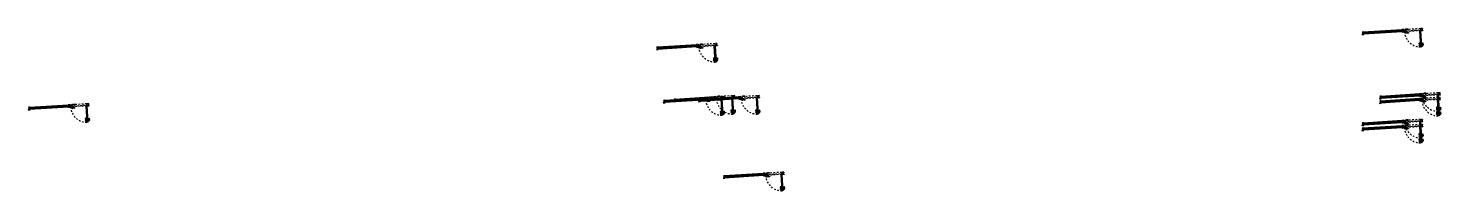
# Model space of a CAD drawing. Header units: millimetres. Extents: x 105 to 1807, y -268 to 915.
# Drawn here: x 1126.7 to 1212.7, y -268.5 to -258.6 of the extents above; entities that cross this region are included whole.
import ezdxf

# ---------------------------------------------------------------- set-up
doc = ezdxf.new("R2010")
doc.units = ezdxf.units.MM
doc.linetypes.add('HIDDEN2', pattern=[0.1875, 0.125, -0.0625])
doc.layers.add('CARPINTERIA', color=3, linetype='Continuous')
doc.layers.add('ELECTRICIDAD', color=1, linetype='Continuous')

# ---------------------------------------------------------------- blocks, each defined once
blk = doc.blocks.new('F_Maneta_FSB-001_Planta')
for p, q in [((-0.0275, -0.007), (-0.0275, 0)), ((-0.0275, 0), (0.0275, 0)), ((0.0275, -0.007), (0.0275, 0)), ((0.0275, -0.007), (-0.0275, -0.007)), ((-0.01, -0.007), (-0.01, -0.029)), ((0.01, -0.007), (0.01, -0.029)), ((0.122, -0.049), (0.03, -0.049)), ((0.122, -0.069), (0.03, -0.069)), ((0.122, -0.049), (0.122, -0.069))]:
    blk.add_line(p, q)
for radius in [0.04, 0.02]:
    blk.add_arc((0.03, -0.029), radius, 180, 270)
blk = doc.blocks.new('NUEVA ENTRADA')
at = {"layer": 'CARPINTERIA'}
for p, q in [((787.947, 370.167), (787.834, 370.16)), ((787.834, 370.16), (787.95, 370.122)), ((787.837, 370.115), (787.947, 370.167)), ((787.837, 370.115), (787.95, 370.122)), ((787.837, 370.115), (787.924, 370.12)), ((787.841, 370.05), (787.837, 370.115)), ((787.928, 370.056), (787.841, 370.05)), ((787.95, 370.122), (787.947, 370.167)), ((787.95, 370.122), (787.954, 370.057)), ((787.985, 369.153), (787.898, 369.147)), ((787.898, 369.147), (787.902, 369.083)), ((787.902, 369.087), (788.015, 369.095)), ((787.902, 369.087), (787.989, 369.093)), ((787.902, 369.087), (788.018, 369.049)), ((787.905, 369.042), (788.015, 369.095)), ((788.018, 369.049), (787.905, 369.042)), ((787.905, 369.042), (788.042, 366.858)), ((787.951, 369.045), (788.089, 366.865)), ((787.971, 369.047), (788.109, 366.866)), ((788.015, 369.09), (788.011, 369.154)), ((788.015, 369.095), (788.018, 369.049)), ((788.018, 369.049), (788.155, 366.865)), ((788.042, 366.862), (788.155, 366.869)), ((788.042, 366.862), (788.129, 366.867)), ((788.042, 366.862), (788.158, 366.824)), ((788.045, 366.817), (788.155, 366.869)), ((788.158, 366.824), (788.155, 366.865))]:
    blk.add_line(p, q, dxfattribs=at)
at = {"layer": 'CARPINTERIA', "linetype": 'HIDDEN2', "ltscale": 0.25}
for p, q in [((787.841, 370.05), (787.898, 369.147)), ((787.954, 370.057), (788.011, 369.154)), ((787.889, 369.369), (787.863, 369.368)), ((787.863, 369.368), (787.87, 369.249)), ((787.889, 369.369), (787.896, 369.251)), ((787.952, 369.228), (787.924, 369.226)), ((787.954, 369.202), (787.925, 369.201)), ((787.951, 369.251), (787.955, 369.18)), ((787.951, 369.251), (787.96, 369.251)), ((787.955, 369.18), (787.964, 369.18)), ((787.964, 369.18), (787.96, 369.251)), ((788.014, 369.255), (788.005, 369.254)), ((788.009, 369.183), (788.005, 369.254)), ((788.018, 369.184), (788.009, 369.183)), ((788.014, 369.255), (788.018, 369.184)), ((788.015, 369.232), (788.044, 369.234)), ((788.017, 369.206), (788.045, 369.208)), ((788.06, 369.38), (788.086, 369.382)), ((788.06, 369.38), (788.068, 369.261)), ((788.086, 369.382), (788.094, 369.263))]:
    blk.add_line(p, q, dxfattribs=at)
at = {"layer": 'CARPINTERIA'}
for points in [[(787.834, 370.16), (787.839, 370.082), (787.826, 370.082), (787.821, 370.159)], [(788.045, 366.817), (788.04, 366.894), (788.027, 366.893), (788.032, 366.816)]]:
    blk.add_lwpolyline(points, dxfattribs=at)
at = {"layer": 'CARPINTERIA', "linetype": 'HIDDEN2', "ltscale": 0.25}
blk.add_lwpolyline([(787.954, 370.057), (788.011, 369.154), (787.966, 369.151), (787.909, 370.054)], close=True, dxfattribs=at)
at = {"layer": 'CARPINTERIA'}
for points in [[(787.946, 370.186), (787.959, 370.187), (787.965, 370.09), (787.952, 370.09)], [(787.954, 370.057), (788.857, 370.114), (788.86, 370.069), (787.957, 370.012)], [(787.893, 369.022), (787.906, 369.023), (787.9, 369.12), (787.887, 369.119)], [(788.019, 369.03), (788.032, 369.031), (788.026, 369.128), (788.013, 369.127)], [(788.159, 366.804), (788.172, 366.805), (788.166, 366.902), (788.153, 366.901)]]:
    blk.add_lwpolyline(points, close=True, dxfattribs=at)
at = {"layer": 'CARPINTERIA', "linetype": 'HIDDEN2', "ltscale": 0.25}
for centre, radius, start, end in [((787.954, 370.057), 0.905, 273.60669, 3.60669), ((787.922, 369.252), 0.0517, 183.60669, 273.60669), ((787.922, 369.252), 0.0259, 183.60669, 273.60669), ((788.042, 369.26), 0.0259, 273.60669, 3.60669), ((788.042, 369.26), 0.0517, 273.60669, 3.60669)]:
    blk.add_arc(centre, radius, start, end, dxfattribs=at)
at = {"layer": 'CARPINTERIA', "xscale": 1.292660827544514, "yscale": 1.292660827544514, "zscale": 1.292660827544514, "rotation": 183.6066851557062}
blk.add_blockref('F_Maneta_FSB-001_Planta', (788.793, 370.11), dxfattribs=at)
at = {"layer": 'CARPINTERIA', "extrusion": (0, 0, -1), "xscale": 1.292660827544514, "yscale": 1.292660827544514, "zscale": -1.292660827544549, "rotation": 356.3933148442939}
blk.add_blockref('F_Maneta_FSB-001_Planta', (-788.796, 370.065), dxfattribs=at)
blk = doc.blocks.new('7')
at = {"layer": 'CARPINTERIA'}
blk.add_blockref('NUEVA ENTRADA', (-3.093, 0), dxfattribs=at)

msp = doc.modelspace()

# ---------------------------------------------------------------- block references
at = {"layer": 'ELECTRICIDAD', "xscale": 1.097560975609667, "yscale": 1.097560975609667, "zscale": 1.097560975609667, "rotation": 270}
for p in [(805.34, 602.69), (762.371, 601.774), (724.111, 598.112), (762.788, 598.534), (763.441, 598.605), (764.941, 598.605), (806.41, 598.784), (806.41, 598.501), (805.34, 597.162), (805.34, 596.852), (766.438, 593.945)]:
    msp.add_blockref('7', p, dxfattribs=at)

doc.saveas('drawing.dxf')
